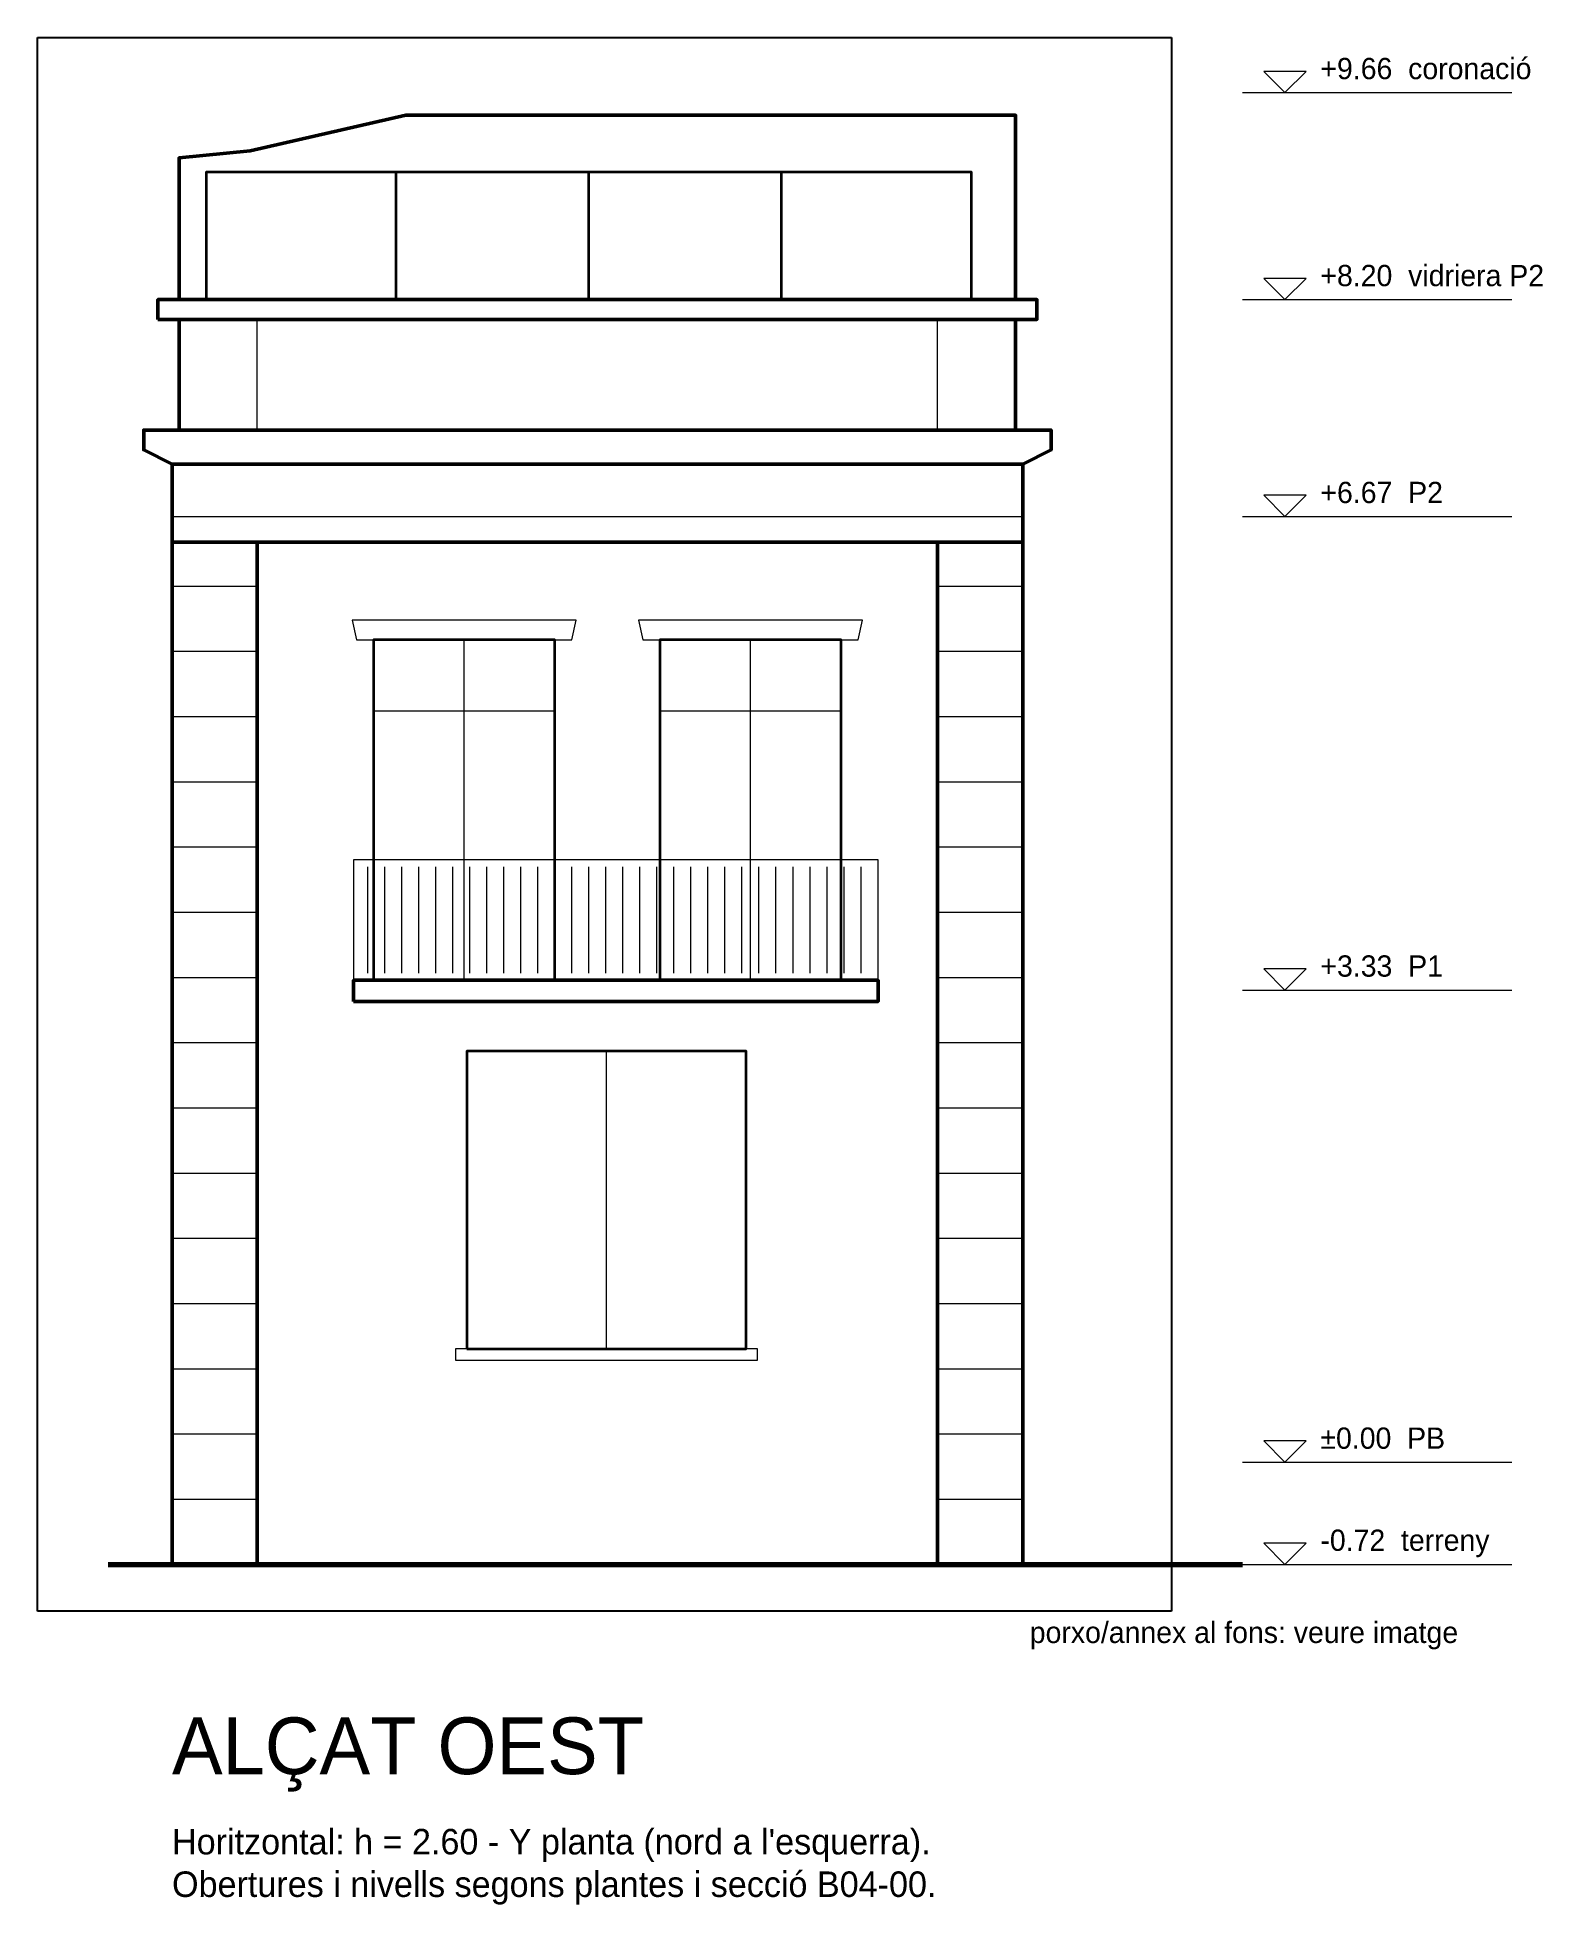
# Model space of a CAD drawing. Header units: metres. Extents: x -31 to 24.7, y -37.6 to -3.4.
# Drawn here: x -31 to -20.38, y -25.12 to -11.95 of the extents above; entities that cross this region are included whole.
import ezdxf
from ezdxf.enums import TextEntityAlignment as Align

# ---------------------------------------------------------------- set-up
doc = ezdxf.new("R2010")
doc.units = ezdxf.units.M
for name, color, linetype, lineweight in [('A-ALCAT-APROX', 6, 'Continuous', 18), ('A-ALCAT-CONTORN', 7, 'Continuous', 50), ('A-ALCAT-COTES', 1, 'Continuous', 18), ('A-ALCAT-JUNTES', 8, 'Continuous', 9), ('A-ALCAT-MOTLLURES', 3, 'Continuous', 18), ('A-ALCAT-OBERTURES', 4, 'Continuous', 35), ('A-ALCAT-TERRENY', 7, 'Continuous', 70), ('A-ALCAT-TEXT', 7, 'Continuous', 18)]:
    doc.layers.add(name, color=color, linetype=linetype, lineweight=lineweight)
doc.layers.add('A-ALCAT-REF-IMATGE', color=8, linetype='Continuous', plot=False)
picture_1 = doc.add_image_def('image2.png', size_in_pixel=(800, 1200))

msp = doc.modelspace()

# ---------------------------------------------------------------- texts
at = {"layer": 'A-ALCAT-APROX'}
msp.add_text('porxo/annex al fons: veure imatge', height=0.15, dxfattribs=at).set_placement((-24, -23.32), align=Align.BOTTOM_LEFT)
at = {"layer": 'A-ALCAT-COTES'}
for s, p in [('+9.66  coronació', (-21.95, -12.29)), ('+8.20  vidriera P2', (-21.95, -13.75)), ('+6.67  P2', (-21.95, -15.28)), ('+3.33  P1', (-21.95, -18.62)), ('±0.00  PB', (-21.95, -21.95)), ('-0.72  terreny', (-21.95, -22.67))]:
    msp.add_text(s, height=0.15, dxfattribs=at).set_placement(p, align=Align.BOTTOM_LEFT)
at = {"layer": 'A-ALCAT-TEXT'}
for s, height, p in [('ALÇAT OEST', 0.4, (-30.05, -24.32)), ("Horitzontal: h = 2.60 - Y planta (nord a l'esquerra).", 0.18, (-30.05, -24.82)), ('Obertures i nivells segons plantes i secció B04-00.', 0.18, (-30.05, -25.12))]:
    msp.add_text(s, height=height, dxfattribs=at).set_placement(p, align=Align.BOTTOM_LEFT)

# ---------------------------------------------------------------- linework, layer by layer
at = {"layer": 'A-ALCAT-CONTORN'}
for points in [[(-30, -13.8), (-30, -12.8), (-29.5, -12.75), (-28.4, -12.5), (-24.1, -12.5), (-24.1, -13.8)], [(-30.05, -14.96), (-30.25, -14.86), (-30.25, -14.72), (-23.85, -14.72), (-23.85, -14.86), (-24.05, -14.96)]]:
    msp.add_lwpolyline(points, dxfattribs=at)
for points in [[(-30.15, -13.94), (-23.95, -13.94), (-23.95, -13.8), (-30.15, -13.8)], [(-30, -14.72), (-24.1, -14.72), (-24.1, -13.94), (-30, -13.94)], [(-30.05, -15.51), (-24.05, -15.51), (-24.05, -14.96), (-30.05, -14.96)], [(-30.05, -22.72), (-29.45, -22.72), (-29.45, -15.51), (-30.05, -15.51)], [(-24.65, -22.72), (-24.05, -22.72), (-24.05, -15.51), (-24.65, -15.51)], [(-28.77, -18.75), (-25.07, -18.75), (-25.07, -18.6), (-28.77, -18.6)]]:
    msp.add_lwpolyline(points, close=True, dxfattribs=at)
at = {"layer": 'A-ALCAT-COTES'}
for p, q in [((-22.5, -12.34), (-20.6, -12.34)), ((-22.5, -13.8), (-20.6, -13.8)), ((-22.5, -15.33), (-20.6, -15.33)), ((-22.5, -18.67), (-20.6, -18.67)), ((-22.5, -22), (-20.6, -22)), ((-22.5, -22.72), (-20.6, -22.72))]:
    msp.add_line(p, q, dxfattribs=at)
for points in [[(-22.2, -12.34), (-22.05, -12.19), (-22.35, -12.19)], [(-22.2, -13.8), (-22.05, -13.65), (-22.35, -13.65)], [(-22.2, -15.33), (-22.05, -15.18), (-22.35, -15.18)], [(-22.2, -18.67), (-22.05, -18.52), (-22.35, -18.52)], [(-22.2, -22), (-22.05, -21.85), (-22.35, -21.85)], [(-22.2, -22.72), (-22.05, -22.57), (-22.35, -22.57)]]:
    msp.add_lwpolyline(points, close=True, dxfattribs=at)
at = {"layer": 'A-ALCAT-JUNTES'}
for p, q in [((-30.05, -15.82), (-29.45, -15.82)), ((-24.65, -15.82), (-24.05, -15.82)), ((-30.05, -16.28), (-29.45, -16.28)), ((-24.65, -16.28), (-24.05, -16.28)), ((-30.05, -16.74), (-29.45, -16.74)), ((-24.65, -16.74), (-24.05, -16.74)), ((-30.05, -17.2), (-29.45, -17.2)), ((-24.65, -17.2), (-24.05, -17.2)), ((-30.05, -17.66), (-29.45, -17.66)), ((-24.65, -17.66), (-24.05, -17.66)), ((-28.67, -18.55), (-28.67, -17.8)), ((-28.55, -18.55), (-28.55, -17.8)), ((-28.43, -18.55), (-28.43, -17.8)), ((-28.31, -18.55), (-28.31, -17.8)), ((-28.19, -18.55), (-28.19, -17.8)), ((-28.07, -18.55), (-28.07, -17.8)), ((-27.95, -18.55), (-27.95, -17.8)), ((-27.83, -18.55), (-27.83, -17.8)), ((-27.71, -18.55), (-27.71, -17.8)), ((-27.59, -18.55), (-27.59, -17.8)), ((-27.47, -18.55), (-27.47, -17.8)), ((-27.35, -18.55), (-27.35, -17.8)), ((-27.23, -18.55), (-27.23, -17.8)), ((-27.11, -18.55), (-27.11, -17.8)), ((-26.99, -18.55), (-26.99, -17.8)), ((-26.87, -18.55), (-26.87, -17.8)), ((-26.75, -18.55), (-26.75, -17.8)), ((-26.63, -18.55), (-26.63, -17.8)), ((-26.51, -18.55), (-26.51, -17.8)), ((-26.39, -18.55), (-26.39, -17.8)), ((-26.27, -18.55), (-26.27, -17.8)), ((-26.15, -18.55), (-26.15, -17.8)), ((-26.03, -18.55), (-26.03, -17.8)), ((-25.91, -18.55), (-25.91, -17.8)), ((-25.79, -18.55), (-25.79, -17.8)), ((-25.67, -18.55), (-25.67, -17.8)), ((-25.55, -18.55), (-25.55, -17.8)), ((-25.43, -18.55), (-25.43, -17.8)), ((-25.31, -18.55), (-25.31, -17.8)), ((-25.19, -18.55), (-25.19, -17.8)), ((-30.05, -18.12), (-29.45, -18.12)), ((-24.65, -18.12), (-24.05, -18.12)), ((-30.05, -18.58), (-29.45, -18.58)), ((-24.65, -18.58), (-24.05, -18.58)), ((-30.05, -19.04), (-29.45, -19.04)), ((-24.65, -19.04), (-24.05, -19.04)), ((-30.05, -19.5), (-29.45, -19.5)), ((-24.65, -19.5), (-24.05, -19.5)), ((-30.05, -19.96), (-29.45, -19.96)), ((-24.65, -19.96), (-24.05, -19.96)), ((-30.05, -20.42), (-29.45, -20.42)), ((-24.65, -20.42), (-24.05, -20.42)), ((-30.05, -20.88), (-29.45, -20.88)), ((-24.65, -20.88), (-24.05, -20.88)), ((-30.05, -21.34), (-29.45, -21.34)), ((-24.65, -21.34), (-24.05, -21.34)), ((-30.05, -21.8), (-29.45, -21.8)), ((-24.65, -21.8), (-24.05, -21.8)), ((-30.05, -22.26), (-29.45, -22.26)), ((-24.65, -22.26), (-24.05, -22.26))]:
    msp.add_line(p, q, dxfattribs=at)
at = {"layer": 'A-ALCAT-MOTLLURES'}
for p, q in [((-29.45, -14.72), (-29.45, -13.94)), ((-24.65, -14.72), (-24.65, -13.94)), ((-30.05, -15.33), (-24.05, -15.33)), ((-27.99, -18.6), (-27.99, -16.2)), ((-25.97, -18.6), (-25.97, -16.2)), ((-28.63, -16.7), (-27.35, -16.7)), ((-26.61, -16.7), (-25.33, -16.7)), ((-26.985, -21.2), (-26.985, -19.1))]:
    msp.add_line(p, q, dxfattribs=at)
for points in [[(-28.75, -16.2), (-27.23, -16.2), (-27.2, -16.06), (-28.78, -16.06)], [(-26.73, -16.2), (-25.21, -16.2), (-25.18, -16.06), (-26.76, -16.06)], [(-28.77, -18.6), (-25.07, -18.6), (-25.07, -17.75), (-28.77, -17.75)], [(-28.05, -21.28), (-25.92, -21.28), (-25.92, -21.2), (-28.05, -21.2)]]:
    msp.add_lwpolyline(points, close=True, dxfattribs=at)
at = {"layer": 'A-ALCAT-OBERTURES'}
for p, q in [((-28.47, -13.8), (-28.47, -12.9)), ((-27.11, -13.8), (-27.11, -12.9)), ((-25.75, -13.8), (-25.75, -12.9))]:
    msp.add_line(p, q, dxfattribs=at)
for points in [[(-29.81, -13.8), (-24.41, -13.8), (-24.41, -12.9), (-29.81, -12.9)], [(-28.63, -18.6), (-27.35, -18.6), (-27.35, -16.2), (-28.63, -16.2)], [(-26.61, -18.6), (-25.33, -18.6), (-25.33, -16.2), (-26.61, -16.2)], [(-27.97, -21.2), (-26, -21.2), (-26, -19.1), (-27.97, -19.1)]]:
    msp.add_lwpolyline(points, close=True, dxfattribs=at)
at = {"layer": 'A-ALCAT-TERRENY'}
msp.add_line((-30.5, -22.72), (-22.5, -22.72), dxfattribs=at)

msp.set_redraw_order([(e.dxf.handle, doc.entitydb.next_handle()) for e in msp.query("TEXT MTEXT ATTDEF DIMENSION ARC_DIMENSION")])  # texts and dimensions are drawn at this point

# ---------------------------------------------------------------- pictures from other files: only their frames are drawn
at = {"layer": 'A-ALCAT-REF-IMATGE'}
image = msp.add_image(picture_1, insert=(-31, -23.05), size_in_units=(8, 11.1), dxfattribs=at)

doc.saveas('drawing.dxf')
